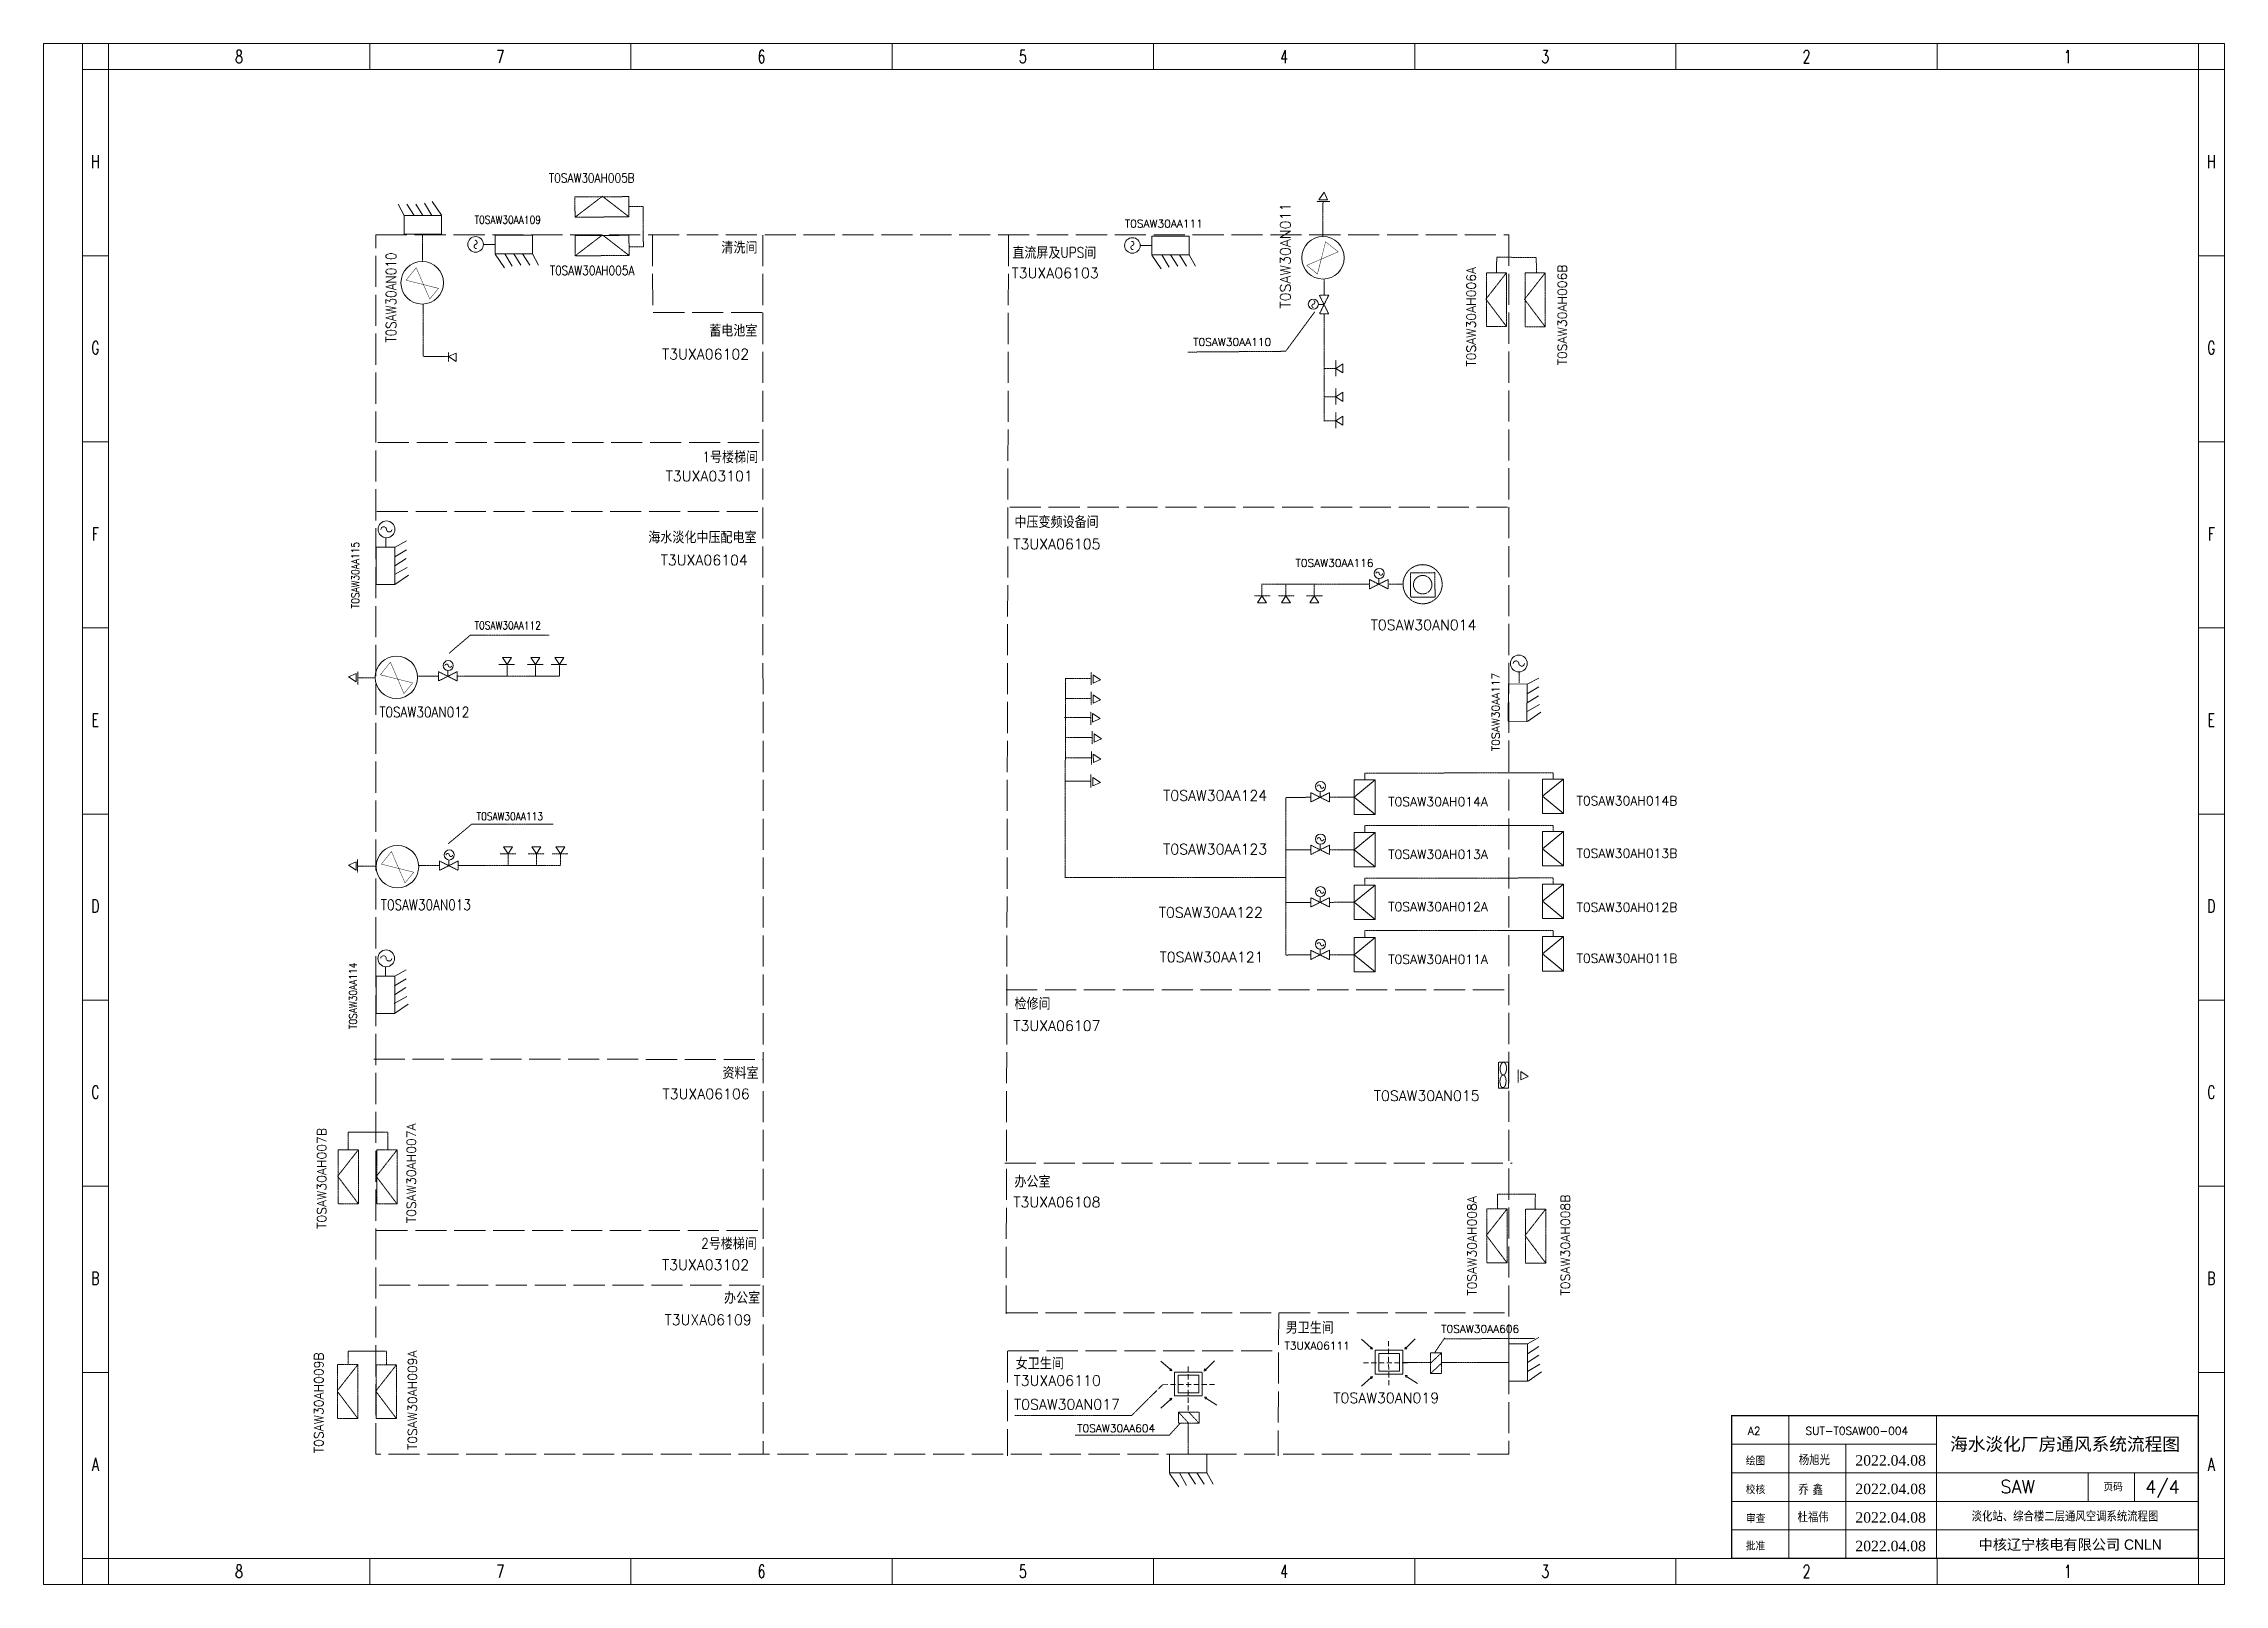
# Model space of a CAD drawing. Header units: millimetres. Extents: x 183980 to 562651, y 222331 to 282504.
# Drawn here: x 478551 to 562651, y 222331 to 281731 of the extents above; entities that cross this region are included whole.
import ezdxf
from ezdxf.enums import TextEntityAlignment as Align

# ---------------------------------------------------------------- set-up
doc = ezdxf.new("R2010")
doc.units = ezdxf.units.MM
for name, pattern in [('ACAD_ISO02W100', [15, 12, -3]), ('AM_ISO08W050x2', [9, 6, -0.75, 1.5, -0.75]), ('破線', [3, 2, -1])]:
    doc.linetypes.add(name, pattern=pattern)
doc.layers.get('0').update_dxf_attribs({"lineweight": 5})
doc.styles.add('-华文新魏', font='STXINWEI.TTF', dxfattribs={"width": 1.5})
doc.styles.add('HZ', font='romanc.shx', dxfattribs={"width": 0.75, "bigfont": 'hzfs.shx'})
doc.styles.add('ROMAND', font='romand')
doc.styles.add('RT', font='times.ttf', dxfattribs={"width": 1.5})
doc.styles.get("Standard").update_dxf_attribs({"font": 'txt8.shx', "bigfont": 'hztxt.shx'})
doc.styles.add('中西文等高字体', font='HZTXT_E.shx', dxfattribs={"width": 0.7, "bigfont": 'HZTXT.shx'})
doc.styles.add('设备编码ROMAND', font='romand.shx', dxfattribs={"width": 0.85, "height": 400})

msp = doc.modelspace()

# ---------------------------------------------------------------- texts
at = {"style": 'HZ', "width": 0.7}
for s, p in [('8', (486088, 280981)), ('7', (496163, 280981)), ('6', (506238, 280981)), ('5', (516313, 280981)), ('4', (526388, 280981)), ('3', (536463, 280981)), ('2', (546538, 280981)), ('1', (556613, 280981)), ('H', (480547, 276932)), ('H', (562147, 276932)), ('G', (480547, 269757)), ('G', (562147, 269757)), ('F', (480547, 262582)), ('F', (562147, 262582)), ('E', (480547, 255407)), ('E', (562147, 255407)), ('D', (480547, 248232)), ('D', (562147, 248232)), ('C', (480547, 241057)), ('C', (562147, 241057)), ('B', (480547, 233882)), ('B', (562147, 233882)), ('A', (480547, 226707)), ('A', (562147, 226707)), ('8', (486088, 222581)), ('7', (496163, 222581)), ('6', (506238, 222581)), ('5', (516313, 222581)), ('4', (526388, 222581)), ('3', (536463, 222581)), ('2', (546538, 222581)), ('1', (556613, 222581))]:
    msp.add_text(s, height=500, dxfattribs=at).set_placement(p, align=Align.CENTER)
at = {"lineweight": 5, "style": 'ROMAND'}
msp.add_text('A2', height=300, dxfattribs=at).set_placement((544513, 228250), align=Align.MIDDLE)
at = {"lineweight": 5}
for s, height, style, p in [('海水淡化厂房通风系统流程图', 500, '-华文新魏', (552074, 227489)), ('绘图', 300, '中西文等高字体', (544194, 226925)), ('页码', 300, '中西文等高字体', (557984, 225925)), ('校核', 300, '中西文等高字体', (544194, 225815)), ('审查', 300, '中西文等高字体', (544204, 224705)), ('淡化站、综合楼二层通风空调系统流程图', 400, '中西文等高字体', (552904, 224755)), ('批准', 300, '中西文等高字体', (544194, 223645)), ('中核辽宁核电有限公司 CNLN', 400, '-华文新魏', (553174, 223665))]:
    msp.add_text(s, height=height, dxfattribs=dict(at, style=style)).set_placement(p)
at = {"color": 0, "lineweight": 5}
for s, style, p in [('杨旭光', '中西文等高字体', (546241, 226931)), ('2022.04.08', 'RT', (548421, 226911)), ('乔 鑫', '中西文等高字体', (546221, 225781)), ('2022.04.08', 'RT', (548421, 225811)), ('杜福伟', '中西文等高字体', (546191, 224721)), ('2022.04.08', 'RT', (548421, 224711)), ('2022.04.08', 'RT', (548421, 223611))]:
    msp.add_text(s, height=400, dxfattribs=dict(at, style=style)).set_placement(p)
at = {"lineweight": 5}
msp.add_text('4/4', height=500, dxfattribs=at).set_placement((560259, 226047, -840), align=Align.MIDDLE)
at = {"linetype": '破線', "lineweight": 5, "attachment_point": 1, "style": '设备编码ROMAND'}
for s, insert, char_height in [('T0SAW30AH005B', (498040, 276730), 350), ('T0SAW30AA109', (495170, 275090), 300), ('{\\f宋体|b0|i0|c134|p2;清洗间}', (504690, 274080), 400), ('{\\f宋体|b0|i0|c134|p2;直流屏及}UPS{\\f宋体|b0|i0|c134|p2;间}', (515910, 273880), 400), ('T0SAW30AH005A', (498070, 273160), 350), ('{\\f宋体|b0|i0|c134|p2;蓄电池室}', (504220, 270880), 400), ('1{\\f宋体|b0|i0|c134|p2;号楼梯间}', (503960, 266000), 400), ('{\\f宋体|b0|i0|c134|p2;中压变频设备间}', (515990, 263500), 400), ('{\\f宋体|b0|i0|c134|p2;海水淡化中压配电室}', (501870, 262910), 400), ('T0SAW30AA112', (495170, 259450), 300), ('T0SAW30AN012', (491500, 256160), 400), ('T0SAW30AA113', (495250, 252090), 300), ('T0SAW30AN013', (491560, 248730), 400), ('{\\f宋体|b0|i0|c134|p2;检修间}', (515990, 244930), 400), ('{\\f宋体|b0|i0|c134|p2;资料室}', (504730, 242260), 400), ('{\\f宋体|b0|i0|c134|p2;办公室}', (515990, 238070), 400), ('2{\\f宋体|b0|i0|c134|p2;号楼梯间}', (503910, 235680), 400), ('{\\f宋体|b0|i0|c134|p2;办公室}', (504790, 233590), 400), ('{\\f宋体|b0|i0|c134|p2;男卫生间}', (526450, 232440), 400), ('{\\f宋体|b0|i0|c134|p2;女卫生间}', (516040, 231060), 400)]:
    msp.add_mtext(s, dxfattribs=dict(at, insert=insert, char_height=char_height))
at = {"linetype": '破線', "lineweight": 5, "attachment_point": 1, "rotation": 90}
for s, insert, char_height in [('T0SAW30AN011', (526240, 271520), 400), ('T0SAW30AH006A', (533430, 269280), 350), ('T0SAW30AH006B', (536940, 269330), 350), ('T0SAW30AA117', (534400, 254460), 300), ('T0SAW30AH007B', (489100, 236040), 350), ('T0SAW30AH007A', (492560, 236260), 350), ('T0SAW30AH008A', (533460, 233460), 350), ('T0SAW30AH008B', (537060, 233470), 350), ('T0SAW30AH009A', (492600, 227510), 350), ('T0SAW30AH009B', (488990, 227390), 350)]:
    msp.add_mtext(s, dxfattribs=dict(at, insert=insert, char_height=char_height))
at = {"linetype": '破線', "lineweight": 5, "attachment_point": 1}
for s, insert, char_height in [('T0SAW30AA111', (520244, 274940), 300), ('T0SAW30AA110', (522880, 270380), 300), ('T0SAW30AA116', (526830, 261860), 300), ('T0SAW30AN014', (529730, 259520), 400), ('T0SAW30AA124', (521727, 252945), 400), ('T0SAW30AH014A', (530407, 252680), 350), ('T0SAW30AH014B', (537670, 252715), 350), ('T0SAW30AA123', (521727, 250875), 400), ('T0SAW30AH013A', (530407, 250655), 350), ('T0SAW30AH013B', (537670, 250690), 350), ('T0SAW30AA122', (521557, 248435), 400), ('T0SAW30AH012A', (530407, 248630), 350), ('T0SAW30AH012B', (537670, 248610), 350), ('T0SAW30AA121', (521587, 246715), 400), ('T0SAW30AH011A', (530407, 246605), 350), ('T0SAW30AH011B', (537670, 246640), 350), ('T0SAW30AN015', (529850, 241370), 400), ('T0SAW30AA606', (532450, 232330), 300), ('T0SAW30AN019', (528290, 229720), 400), ('T0SAW30AN017', (515977, 229470), 400), ('T0SAW30AA604', (518410, 228500), 300)]:
    msp.add_mtext(s, dxfattribs=dict(at, insert=insert, char_height=char_height))
at = {"linetype": '破線', "lineweight": 5, "attachment_point": 1, "rotation": 90, "style": '设备编码ROMAND'}
for s, insert, char_height in [('T0SAW30AN010', (491750, 270210), 400), ('T0SAW30AA115', (490420, 259960), 300), ('T0SAW30AA114', (490330, 243740), 300)]:
    msp.add_mtext(s, dxfattribs=dict(at, insert=insert, char_height=char_height))
at = {"linetype": '破線', "lineweight": 0, "attachment_point": 1}
for s, insert, char_height in [('T3UXA06103', (515880, 273090), 400), ('T3UXA06102', (502400, 269960), 400), ('T3UXA03101', (502540, 265260), 400), ('T3UXA06105', (515950, 262640), 400), ('T3UXA06104', (502350, 262020), 400), ('T3UXA06107', (515950, 244070), 400), ('T3UXA06106', (502420, 241440), 400), ('T3UXA06108', (515950, 237270), 400), ('T3UXA03102', (502400, 234850), 400), ('T3UXA06109', (502500, 232730), 400), ('T3UXA06111', (526410, 231680), 300), ('T3UXA06110', (515960, 230390), 400)]:
    msp.add_mtext(s, dxfattribs=dict(at, insert=insert, char_height=char_height))
at = {"lineweight": 5, "insert": (546493, 228400, 840), "char_height": 300, "attachment_point": 1, "style": 'ROMAND'}
msp.add_mtext('SUT-T0SAW00-004', dxfattribs=at)
at = {"lineweight": 5, "insert": (554011, 226351), "char_height": 500, "attachment_point": 1}
msp.add_mtext('SAW', dxfattribs=at)

# ---------------------------------------------------------------- linework, layer by layer
for p, q in [((478551, 281731), (562651, 281731)), ((478551, 222331), (478551, 281731)), ((480051, 222331), (480051, 281731)), ((481051, 280731), (481051, 281731)), ((491126, 281731), (491126, 280731)), ((501201, 281731), (501201, 280731)), ((511276, 281731), (511276, 280731)), ((521351, 281731), (521351, 280731)), ((531426, 281731), (531426, 280731)), ((541501, 281731), (541501, 280731)), ((551576, 281731), (551576, 280731)), ((561651, 280731), (561651, 281731)), ((562651, 281731), (562651, 222331)), ((481051, 280731), (480051, 280731)), ((481051, 280731), (561651, 280731)), ((481051, 223331), (481051, 280731)), ((561651, 280731), (562651, 280731)), ((561651, 280731), (561651, 223331)), ((480051, 273556), (481051, 273556)), ((561651, 273556), (562651, 273556)), ((480051, 266381), (481051, 266381)), ((561651, 266381), (562651, 266381)), ((480051, 259206), (481051, 259206)), ((561651, 259206), (562651, 259206)), ((480051, 252031), (481051, 252031)), ((561651, 252031), (562651, 252031)), ((480051, 244856), (481051, 244856)), ((561651, 244856), (562651, 244856)), ((480051, 237681), (481051, 237681)), ((561651, 237681), (562651, 237681)), ((480051, 230506), (481051, 230506)), ((480051, 230506), (481051, 230506)), ((561651, 230506), (562651, 230506)), ((481051, 223331), (480051, 223331)), ((481051, 223331), (481051, 222331)), ((561651, 223331), (481051, 223331)), ((491126, 223331), (491126, 222331)), ((501201, 223331), (501201, 222331)), ((511276, 223331), (511276, 222331)), ((521351, 223331), (521351, 222331)), ((531426, 223331), (531426, 222331)), ((541501, 223331), (541501, 222331)), ((541501, 223331), (541501, 222331)), ((551576, 223331), (551576, 222331)), ((561651, 223331), (562651, 223331)), ((561651, 223331), (561651, 222331)), ((562651, 222331), (478551, 222331))]:
    msp.add_line(p, q)
at = {"lineweight": 5}
for p, q in [((527735, 275709), (527929, 276000)), ((527929, 276000), (528060, 275709)), ((528060, 275709), (527735, 275709)), ((494170, 269674), (494461, 269804)), ((494461, 269480), (494170, 269674)), ((494461, 269804), (494461, 269480)), ((528380, 269204), (528650, 269384)), ((528650, 269034), (528380, 269204)), ((528650, 269384), (528650, 269034)), ((528380, 268110), (528650, 268290)), ((528650, 268290), (528650, 267940)), ((528650, 267940), (528380, 268110)), ((528380, 267190), (528650, 267370)), ((528650, 267020), (528380, 267190)), ((528650, 267370), (528650, 267020)), ((525363, 260170), (525533, 260440)), ((525713, 260170), (525363, 260170)), ((525533, 260440), (525713, 260170)), ((526283, 260170), (526453, 260440)), ((526633, 260170), (526283, 260170)), ((526453, 260440), (526633, 260170)), ((527377, 260170), (527547, 260440)), ((527727, 260170), (527377, 260170)), ((527547, 260440), (527727, 260170)), ((490310, 257319), (490601, 257450)), ((490601, 257450), (490601, 257125)), ((496246, 258060), (496596, 258060)), ((496426, 257790), (496246, 258060)), ((496596, 258060), (496426, 257790)), ((497340, 258060), (497690, 258060)), ((497520, 257790), (497340, 258060)), ((497690, 258060), (497520, 257790)), ((498260, 258060), (498610, 258060)), ((498440, 257790), (498260, 258060)), ((498610, 258060), (498440, 257790)), ((490601, 257125), (490310, 257319)), ((496286, 250760), (496636, 250760)), ((496466, 250490), (496286, 250760)), ((496636, 250760), (496466, 250490)), ((497380, 250760), (497730, 250760)), ((497560, 250490), (497380, 250760)), ((497730, 250760), (497560, 250490)), ((498300, 250760), (498650, 250760)), ((498480, 250490), (498300, 250760)), ((498650, 250760), (498480, 250490)), ((490310, 250059), (490601, 250190)), ((490601, 249865), (490310, 250059)), ((490601, 250190), (490601, 249865)), ((543651, 228831), (543651, 223331)), ((545851, 228831), (545851, 223331)), ((551554, 228831), (551554, 223331)), ((551554, 227731), (543651, 227731)), ((548051, 227731), (548051, 223331)), ((561618, 226631), (543651, 226631)), ((557404, 226631), (557400, 225530)), ((559184, 226631), (559184, 225531)), ((561618, 225531), (543651, 225531)), ((561618, 224431), (543651, 224431)), ((561651, 223331), (543651, 223331))]:
    msp.add_line(p, q, dxfattribs=at)
at = {"linetype": 'Continuous', "lineweight": 5}
for p, q in [((492460, 275100), (492220, 275540)), ((492840, 275100), (492560, 275540)), ((493180, 275100), (492900, 275540)), ((493520, 275100), (493240, 275580)), ((493900, 275119), (493540, 275639)), ((495970, 273990), (495509, 273990)), ((495960, 273611), (496320, 273091)), ((496340, 273630), (496620, 273150)), ((496680, 273630), (496960, 273190)), ((497020, 273630), (497300, 273190)), ((497400, 273630), (497640, 273190)), ((521301, 273949), (520840, 273949)), ((521291, 273570), (521651, 273050)), ((521671, 273589), (521951, 273109)), ((522011, 273589), (522291, 273149)), ((522351, 273589), (522631, 273149)), ((522731, 273589), (522971, 273149)), ((491745, 262320), (491745, 262684)), ((492102, 262325), (492545, 262558)), ((492091, 261605), (492535, 261878)), ((492096, 261945), (492540, 262218)), ((492086, 261265), (492570, 261538)), ((492099, 260885), (492624, 261237)), ((519020, 257400), (519313, 257209)), ((519023, 257076), (519020, 257400)), ((519020, 256630), (519313, 256439)), ((519023, 256306), (519020, 256630)), ((519313, 257209), (519023, 257076)), ((535761, 256318), (536204, 256592)), ((535765, 256658), (536208, 256932)), ((535769, 257037), (536212, 257272)), ((519000, 255900), (519293, 255709)), ((519003, 255576), (519000, 255900)), ((519293, 255709), (519003, 255576)), ((519313, 256439), (519023, 256306)), ((535757, 255978), (536240, 256252)), ((535771, 255597), (536295, 255951)), ((519060, 255120), (519353, 254929)), ((519063, 254796), (519060, 255120)), ((519353, 254929), (519063, 254796)), ((519030, 254340), (519323, 254149)), ((519033, 254016), (519030, 254340)), ((519323, 254149), (519033, 254016)), ((519010, 253440), (519303, 253249)), ((519013, 253116), (519010, 253440)), ((519303, 253249), (519013, 253116)), ((529094, 252680), (529900, 253343)), ((536357, 252715), (537163, 253378)), ((529900, 252017), (529094, 252680)), ((537163, 252052), (536357, 252715)), ((529094, 250655), (529900, 251318)), ((529900, 249992), (529094, 250655)), ((536357, 250690), (537163, 251353)), ((537163, 250027), (536357, 250690)), ((529094, 248630), (529900, 249293)), ((536357, 248665), (537163, 249328)), ((529900, 247967), (529094, 248630)), ((537163, 248002), (536357, 248665)), ((529094, 246605), (529900, 247268)), ((536357, 246640), (537163, 247303)), ((529900, 245942), (529094, 246605)), ((537163, 245977), (536357, 246640)), ((491735, 245780), (491735, 246144)), ((492086, 245405), (492530, 245678)), ((492092, 245785), (492535, 246018)), ((492076, 244725), (492560, 244998)), ((492081, 245065), (492525, 245338)), ((492089, 244345), (492614, 244697)), ((535513, 242106), (535807, 241914)), ((535517, 241781), (535513, 242106)), ((535807, 241914), (535517, 241781)), ((529380, 231780), (529748, 231449)), ((529720, 231417), (529776, 231480)), ((529800, 231402), (529720, 231417)), ((529776, 231480), (529776, 231480)), ((529776, 231480), (529800, 231402)), ((531044, 231395), (531064, 231475)), ((531124, 231415), (531044, 231395)), ((531064, 231475), (531124, 231415)), ((531444, 231795), (531094, 231445)), ((531124, 231415), (531124, 231415)), ((535776, 231604), (536216, 231844)), ((535776, 231224), (536216, 231504)), ((521640, 230940), (522008, 230609)), ((521980, 230577), (522036, 230640)), ((522060, 230562), (521980, 230577)), ((522036, 230640), (522036, 230640)), ((522036, 230640), (522060, 230562)), ((523304, 230555), (523324, 230635)), ((523384, 230575), (523304, 230555)), ((523324, 230635), (523384, 230575)), ((523704, 230955), (523354, 230605)), ((523384, 230575), (523384, 230575)), ((535777, 230884), (536216, 231164)), ((535777, 230544), (536257, 230824)), ((535796, 230164), (536316, 230524)), ((529380, 229968), (529747, 230301)), ((529719, 230332), (529800, 230348)), ((529776, 230269), (529719, 230332)), ((529719, 230332), (529719, 230332)), ((529800, 230348), (529776, 230269)), ((531092, 230311), (531055, 230385)), ((531055, 230385), (531138, 230383)), ((531138, 230383), (531092, 230311)), ((531092, 230311), (531092, 230311)), ((531533, 230082), (531115, 230347)), ((521640, 229128), (522007, 229461)), ((521979, 229492), (522060, 229508)), ((522036, 229429), (521979, 229492)), ((521979, 229492), (521979, 229492)), ((522060, 229508), (522036, 229429)), ((523352, 229471), (523315, 229545)), ((523315, 229545), (523398, 229543)), ((523398, 229543), (523352, 229471)), ((523352, 229471), (523352, 229471)), ((523793, 229242), (523375, 229507)), ((521970, 226610), (522330, 226090)), ((522350, 226629), (522630, 226149)), ((522690, 226629), (522970, 226189)), ((523030, 226629), (523310, 226189)), ((523410, 226629), (523650, 226189))]:
    msp.add_line(p, q, dxfattribs=at)
at = {"linetype": '破線', "lineweight": 5}
for p, q in [((500100, 275847), (499045, 275040)), ((501125, 275054), (500100, 275847)), ((500100, 275847), (500100, 275847)), ((501150, 275450), (501670, 275450)), ((501670, 275450), (501680, 273900)), ((528150, 275640), (527650, 275640)), ((527880, 274304), (527890, 275644)), ((493160, 274390), (493160, 273320)), ((500104, 274357), (499049, 273550)), ((501129, 273564), (500104, 274357)), ((500104, 274357), (500104, 274357)), ((501680, 273900), (501130, 273900)), ((534580, 272920), (534590, 273500)), ((534590, 273500), (536110, 273480)), ((536110, 273480), (536130, 272890)), ((527930, 272634), (527930, 272031)), ((534970, 272900), (534170, 271880)), ((536460, 272894), (535660, 271874)), ((493190, 271700), (493190, 269700)), ((527750, 272031), (528110, 271311)), ((528110, 272031), (527750, 271311)), ((527750, 272031), (528110, 272031)), ((534170, 271880), (534170, 271880)), ((534170, 271880), (534970, 270820)), ((535660, 271874), (535660, 271874)), ((535660, 271874), (536460, 270814)), ((527570, 271390), (526450, 269870)), ((527750, 271311), (528110, 271311)), ((527930, 271311), (527930, 267180)), ((493200, 269670), (494150, 269670)), ((494160, 269480), (494160, 269830)), ((526450, 269870), (522680, 269840)), ((527930, 269204), (528380, 269204)), ((528380, 269524), (528380, 268914)), ((528380, 268430), (528380, 267820)), ((527930, 268110), (528380, 268110)), ((528380, 267510), (528380, 266900)), ((527930, 267190), (528380, 267190)), ((529681, 260890), (525523, 260890)), ((525533, 260890), (525533, 260440)), ((526453, 260890), (526453, 260440)), ((527547, 260890), (527547, 260440)), ((529681, 261070), (529681, 260710)), ((530401, 261070), (529681, 260710)), ((530401, 260710), (529681, 261070)), ((530401, 261070), (530401, 260710)), ((530977, 260890), (530401, 260890)), ((525853, 260440), (525243, 260440)), ((526773, 260440), (526163, 260440)), ((527867, 260440), (527257, 260440)), ((494190, 258230), (495010, 258930)), ((495010, 258930), (498050, 258930)), ((490670, 257530), (490670, 257030)), ((493779, 257520), (493779, 257160)), ((494499, 257520), (493779, 257160)), ((494499, 257160), (493779, 257520)), ((494499, 257520), (494499, 257160)), ((496106, 257790), (496716, 257790)), ((496426, 257340), (496426, 257790)), ((497200, 257790), (497810, 257790)), ((497520, 257340), (497520, 257790)), ((498120, 257790), (498730, 257790)), ((498440, 257340), (498440, 257790)), ((518947, 257505), (518947, 257005)), ((535450, 257500), (535450, 257090)), ((491331, 257280), (490666, 257280)), ((492996, 257340), (493779, 257340)), ((494499, 257340), (498450, 257340)), ((517947, 249575), (517957, 257265)), ((518947, 257255), (517947, 257255)), ((518947, 256735), (518947, 256235)), ((518927, 255755), (517927, 255755)), ((518947, 256485), (517947, 256485)), ((518937, 255975), (518937, 255475)), ((518987, 254975), (517987, 254975)), ((518987, 255225), (518987, 254725)), ((518957, 254195), (517957, 254195)), ((518957, 254445), (518957, 253945)), ((518937, 253295), (517937, 253295)), ((518937, 253555), (518937, 253055)), ((529497, 253610), (536760, 253615)), ((529497, 253343), (529497, 253610)), ((536760, 253378), (536760, 253615)), ((526460, 252670), (527417, 252675)), ((526460, 252670), (526460, 246595)), ((528137, 252855), (527417, 252495)), ((528137, 252495), (527417, 252855)), ((527417, 252855), (527417, 252495)), ((528137, 252855), (528137, 252495)), ((528137, 252675), (529094, 252680)), ((494150, 250880), (495060, 251640)), ((495060, 251640), (498200, 251640)), ((529497, 251585), (536760, 251590)), ((529497, 251318), (529497, 251585)), ((536760, 251353), (536760, 251590)), ((526460, 250645), (527417, 250650)), ((528137, 250830), (527417, 250470)), ((528137, 250470), (527417, 250830)), ((527417, 250830), (527417, 250470)), ((528137, 250830), (528137, 250470)), ((528137, 250650), (529094, 250655)), ((490660, 250280), (490660, 249780)), ((491331, 250020), (490666, 250020)), ((493036, 250040), (493819, 250040)), ((493819, 250220), (493819, 249860)), ((494539, 250220), (493819, 249860)), ((494539, 249860), (493819, 250220)), ((494539, 250220), (494539, 249860)), ((494539, 250040), (498490, 250040)), ((496146, 250490), (496756, 250490)), ((496466, 250040), (496466, 250490)), ((497240, 250490), (497850, 250490)), ((497560, 250040), (497560, 250490)), ((498160, 250490), (498770, 250490)), ((498480, 250040), (498480, 250490)), ((526460, 249585), (517977, 249585)), ((529497, 249560), (536760, 249565)), ((529497, 249293), (529497, 249560)), ((536760, 249328), (536760, 249565)), ((526460, 248620), (527417, 248625)), ((528137, 248805), (527417, 248445)), ((528137, 248445), (527417, 248805)), ((527417, 248805), (527417, 248445)), ((528137, 248805), (528137, 248445)), ((528137, 248625), (529094, 248630)), ((529497, 247535), (536760, 247540)), ((529497, 247268), (529497, 247535)), ((536760, 247303), (536760, 247540)), ((526460, 246595), (527417, 246600)), ((528137, 246780), (527417, 246420)), ((528137, 246420), (527417, 246780)), ((527417, 246780), (527417, 246420)), ((528137, 246780), (528137, 246420)), ((528137, 246600), (529094, 246605)), ((535410, 242180), (535410, 241680)), ((490290, 239090), (490290, 239760)), ((490290, 239760), (491820, 239760)), ((491820, 239760), (491820, 239080)), ((490690, 239086), (489890, 238066)), ((492180, 239080), (491380, 238060)), ((489890, 238066), (489890, 238066)), ((489890, 238066), (490690, 237006)), ((491380, 238060), (491380, 238060)), ((491380, 238060), (492180, 237000)), ((534620, 236810), (534620, 237380)), ((534620, 237380), (536080, 237380)), ((536080, 237380), (536070, 236790)), ((534990, 236806), (534190, 235786)), ((536480, 236800), (535680, 235780)), ((534190, 235786), (534190, 235786)), ((534190, 235786), (534990, 234726)), ((535680, 235780), (535680, 235780)), ((535680, 235780), (536480, 234720)), ((490290, 230800), (490290, 231320)), ((490290, 231320), (491770, 231320)), ((491770, 231320), (491780, 230790)), ((532180, 231240), (532580, 231830)), ((532580, 231830), (532580, 231830)), ((532580, 231800), (536040, 231810)), ((490670, 230806), (489870, 229786)), ((492160, 230800), (491360, 229780)), ((531000, 230880), (532012, 230880)), ((532036, 230860), (532464, 231259)), ((532036, 230461), (532464, 230860)), ((535050, 230889), (532464, 230889)), ((489870, 229786), (489870, 229786)), ((489870, 229786), (490670, 228726)), ((491360, 229780), (491360, 229780)), ((491360, 229780), (492160, 228720)), ((521707, 230030), (520510, 228840)), ((520510, 228840), (516000, 228840)), ((522311, 228974), (522710, 228546)), ((522710, 228974), (523109, 228546)), ((521960, 228080), (518330, 228080)), ((522370, 228530), (521960, 228080)), ((522690, 227349), (522690, 228546))]:
    msp.add_line(p, q, dxfattribs=at)
at = {"linetype": 'ACAD_ISO02W100', "lineweight": 5, "ltscale": 100}
for p, q in [((502030, 274350), (502040, 271370)), ((506290, 274350), (506300, 227370)), ((515760, 274350), (515670, 232760)), ((502060, 271370), (506320, 271370)), ((491440, 266350), (506360, 266350)), ((491400, 263700), (506360, 263700)), ((515810, 263860), (535120, 263860)), ((515670, 245250), (534940, 245250)), ((491280, 242580), (506300, 242570)), ((515620, 238570), (535180, 238570)), ((491390, 235970), (506260, 235970)), ((491490, 233870), (506220, 233870)), ((515690, 232800), (535040, 232800)), ((526180, 232770), (526160, 227290)), ((515720, 231320), (515720, 227290)), ((515730, 231340), (526190, 231340))]:
    msp.add_line(p, q, dxfattribs=at)
at = {"color": 0, "linetype": 'Continuous', "lineweight": 5}
for p, q in [((527930, 271671), (527712, 271671)), ((530041, 260890), (530041, 261108)), ((494139, 257340), (494139, 257558)), ((527777, 252675), (527777, 252893)), ((527777, 250650), (527777, 250868)), ((494179, 250040), (494179, 250258)), ((527777, 248625), (527777, 248843)), ((527777, 246600), (527777, 246818))]:
    msp.add_line(p, q, dxfattribs=at)
at = {"linetype": '破線', "lineweight": 5, "ltscale": 100}
for p, q in [((530417, 231710), (530427, 229930)), ((522690, 230730), (522690, 228974)), ((529447, 230870), (531447, 230880)), ((521707, 230030), (523707, 230040))]:
    msp.add_line(p, q, dxfattribs=at)
at = {"linetype": 'Continuous', "lineweight": 5}
for points in [[(493900, 275100), (493900, 274380), (492460, 274380), (492460, 275100)], [(495960, 273630), (495960, 274350), (497400, 274350), (497400, 273630)], [(521291, 273589), (521291, 274309), (522731, 274309), (522731, 273589)], [(492100, 260880), (491380, 260880), (491380, 262320), (492100, 262320)], [(535752, 255598), (535032, 255606), (535049, 257046), (535769, 257037)], [(529900, 252017), (529094, 252017), (529094, 253343), (529900, 253343)], [(537163, 252052), (536357, 252052), (536357, 253378), (537163, 253378)], [(529900, 249992), (529094, 249992), (529094, 251318), (529900, 251318)], [(537163, 250027), (536357, 250027), (536357, 251353), (537163, 251353)], [(529900, 247967), (529094, 247967), (529094, 249293), (529900, 249293)], [(537163, 248002), (536357, 248002), (536357, 249328), (537163, 249328)], [(529900, 245942), (529094, 245942), (529094, 247268), (529900, 247268)], [(537163, 245977), (536357, 245977), (536357, 247303), (537163, 247303)], [(492090, 244340), (491370, 244340), (491370, 245780), (492090, 245780)], [(535777, 230164), (535057, 230163), (535056, 231603), (535776, 231604)], [(521970, 226629), (521970, 227349), (523410, 227349), (523410, 226629)]]:
    msp.add_lwpolyline(points, close=True, dxfattribs=at)
at = {"linetype": '破線', "lineweight": 5}
for points in [[(501120, 275833), (501125, 275054), (499045, 275040), (499040, 275820)], [(501124, 274343), (501129, 273564), (499049, 273550), (499044, 274330)], [(534190, 272900), (534970, 272900), (534970, 270820), (534190, 270820)], [(535680, 272894), (536460, 272894), (536460, 270814), (535680, 270814)], [(532212, 260396), (531271, 260386), (531261, 261327), (532202, 261336)], [(534662, 242459), (535042, 242459), (535038, 241461), (534658, 241461)], [(489910, 239086), (490690, 239086), (490690, 237006), (489910, 237006)], [(491400, 239080), (492180, 239080), (492180, 237000), (491400, 237000)], [(534210, 236806), (534990, 236806), (534990, 234726), (534210, 234726)], [(535700, 236800), (536480, 236800), (536480, 234720), (535700, 234720)], [(489890, 230806), (490670, 230806), (490670, 228726), (489890, 228726)], [(491380, 230800), (492160, 230800), (492160, 228720), (491380, 228720)], [(532036, 230461), (532036, 231259), (532464, 231259), (532464, 230461)], [(522311, 228974), (523109, 228974), (523109, 228546), (522311, 228546)]]:
    msp.add_lwpolyline(points, close=True, dxfattribs=at)
at = {"linetype": 'ACAD_ISO02W100', "lineweight": 5, "ltscale": 100}
msp.add_lwpolyline([(491360, 274360), (535050, 274360), (535050, 227350), (491360, 227350)], close=True, dxfattribs=at)
at = {"lineweight": 5, "const_width": 16.3}
for points in [[(527990, 274094), (528475, 273705), (527264, 273183), (527676, 272846), (527990, 274094)], [(492530, 272610), (492919, 273095), (493442, 271884), (493778, 272296), (492530, 272610)], [(491536, 257400), (491925, 257885), (492447, 256674), (492784, 257086), (491536, 257400)], [(491576, 250100), (491965, 250585), (492487, 249374), (492824, 249786), (491576, 250100)]]:
    msp.add_lwpolyline(points, dxfattribs=at)
at = {"linetype": 'AM_ISO08W050x2', "lineweight": 5}
for points in [[(529904, 231355), (530974, 231355), (530974, 230435), (529904, 230435)], [(522164, 230515), (523234, 230515), (523234, 229595), (522164, 229595)], [(530044, 231235), (530844, 231235), (530844, 230555), (530044, 230555)], [(522304, 230395), (523104, 230395), (523104, 229715), (522304, 229715)]]:
    msp.add_lwpolyline(points, close=True, dxfattribs=at)
at = {"lineweight": 5, "const_width": 50}
msp.add_lwpolyline([(543651, 223331), (561651, 223331), (561651, 228831), (543651, 228831)], close=True, dxfattribs=at)
at = {"linetype": 'Continuous', "lineweight": 5}
for centre, radius in [((495209, 273990), 300), ((520540, 273949), 300), ((491773, 263006), 323), ((535443, 257833), 323), ((491763, 246466), 323)]:
    msp.add_circle(centre, radius, dxfattribs=at)
at = {"lineweight": 5}
for centre in [(527890, 273474), (493150, 272510), (492156, 257300), (492196, 250000)]:
    msp.add_circle(centre, 820, dxfattribs=at)
at = {"color": 0, "linetype": 'Continuous', "lineweight": 5}
for centre in [(527518, 271688), (530058, 261302), (494156, 257752), (527793, 253087), (494196, 250452), (527793, 251062), (527793, 249037), (527793, 247012)]:
    msp.add_circle(centre, 194, dxfattribs=at)
at = {"linetype": '破線', "lineweight": 5}
for centre, radius in [((531731, 260890), 754), ((531734, 260872), 356)]:
    msp.add_circle(centre, radius, dxfattribs=at)
for centre, radius, start, end in [((495232, 273912), 81.3, 106.70028, 277.55244), ((495187, 274068), 81.3, 285.23773, 96.08988), ((520563, 273871), 81.3, 106.70028, 277.55244), ((520519, 274027), 81.3, 285.23773, 96.08988), ((527524, 271623), 65, 94.57392, 265.42608), ((527515, 271753), 65, 273.11137, 83.96353), ((491665, 262997), 108, 4.57392, 175.42608), ((491881, 263012), 108, 183.11137, 353.96353), ((529993, 261296), 65, 4.57392, 175.42608), ((530123, 261305), 65, 183.11137, 353.96353), ((494091, 257746), 65, 4.57392, 175.42608), ((494221, 257755), 65, 183.11137, 353.96353), ((535335, 257825), 108, 4.57392, 175.42608), ((535551, 257839), 108, 183.11137, 353.96353), ((527729, 253081), 65, 4.57392, 175.42608), ((527858, 253090), 65, 183.11137, 353.96353), ((527729, 251056), 65, 4.57392, 175.42608), ((527858, 251065), 65, 183.11137, 353.96353), ((494131, 250446), 65, 4.57392, 175.42608), ((494261, 250455), 65, 183.11137, 353.96353), ((527729, 249031), 65, 4.57392, 175.42608), ((527858, 249040), 65, 183.11137, 353.96353), ((491655, 246457), 108, 4.57392, 175.42608), ((491871, 246472), 108, 183.11137, 353.96353), ((527729, 247006), 65, 4.57392, 175.42608), ((527858, 247015), 65, 183.11137, 353.96353)]:
    msp.add_arc(centre, radius, start, end, dxfattribs=at)
for centre, ratio in [((534845, 242215), 0.505247), ((534831, 241727), 0.478833)]:
    msp.add_ellipse(centre, major_axis=(-7, -244), ratio=ratio, dxfattribs=at)

msp.set_redraw_order([(e.dxf.handle, doc.entitydb.next_handle()) for e in msp.query("TEXT MTEXT ATTDEF DIMENSION ARC_DIMENSION")])  # texts and dimensions are drawn at this point

doc.saveas('drawing.dxf')
